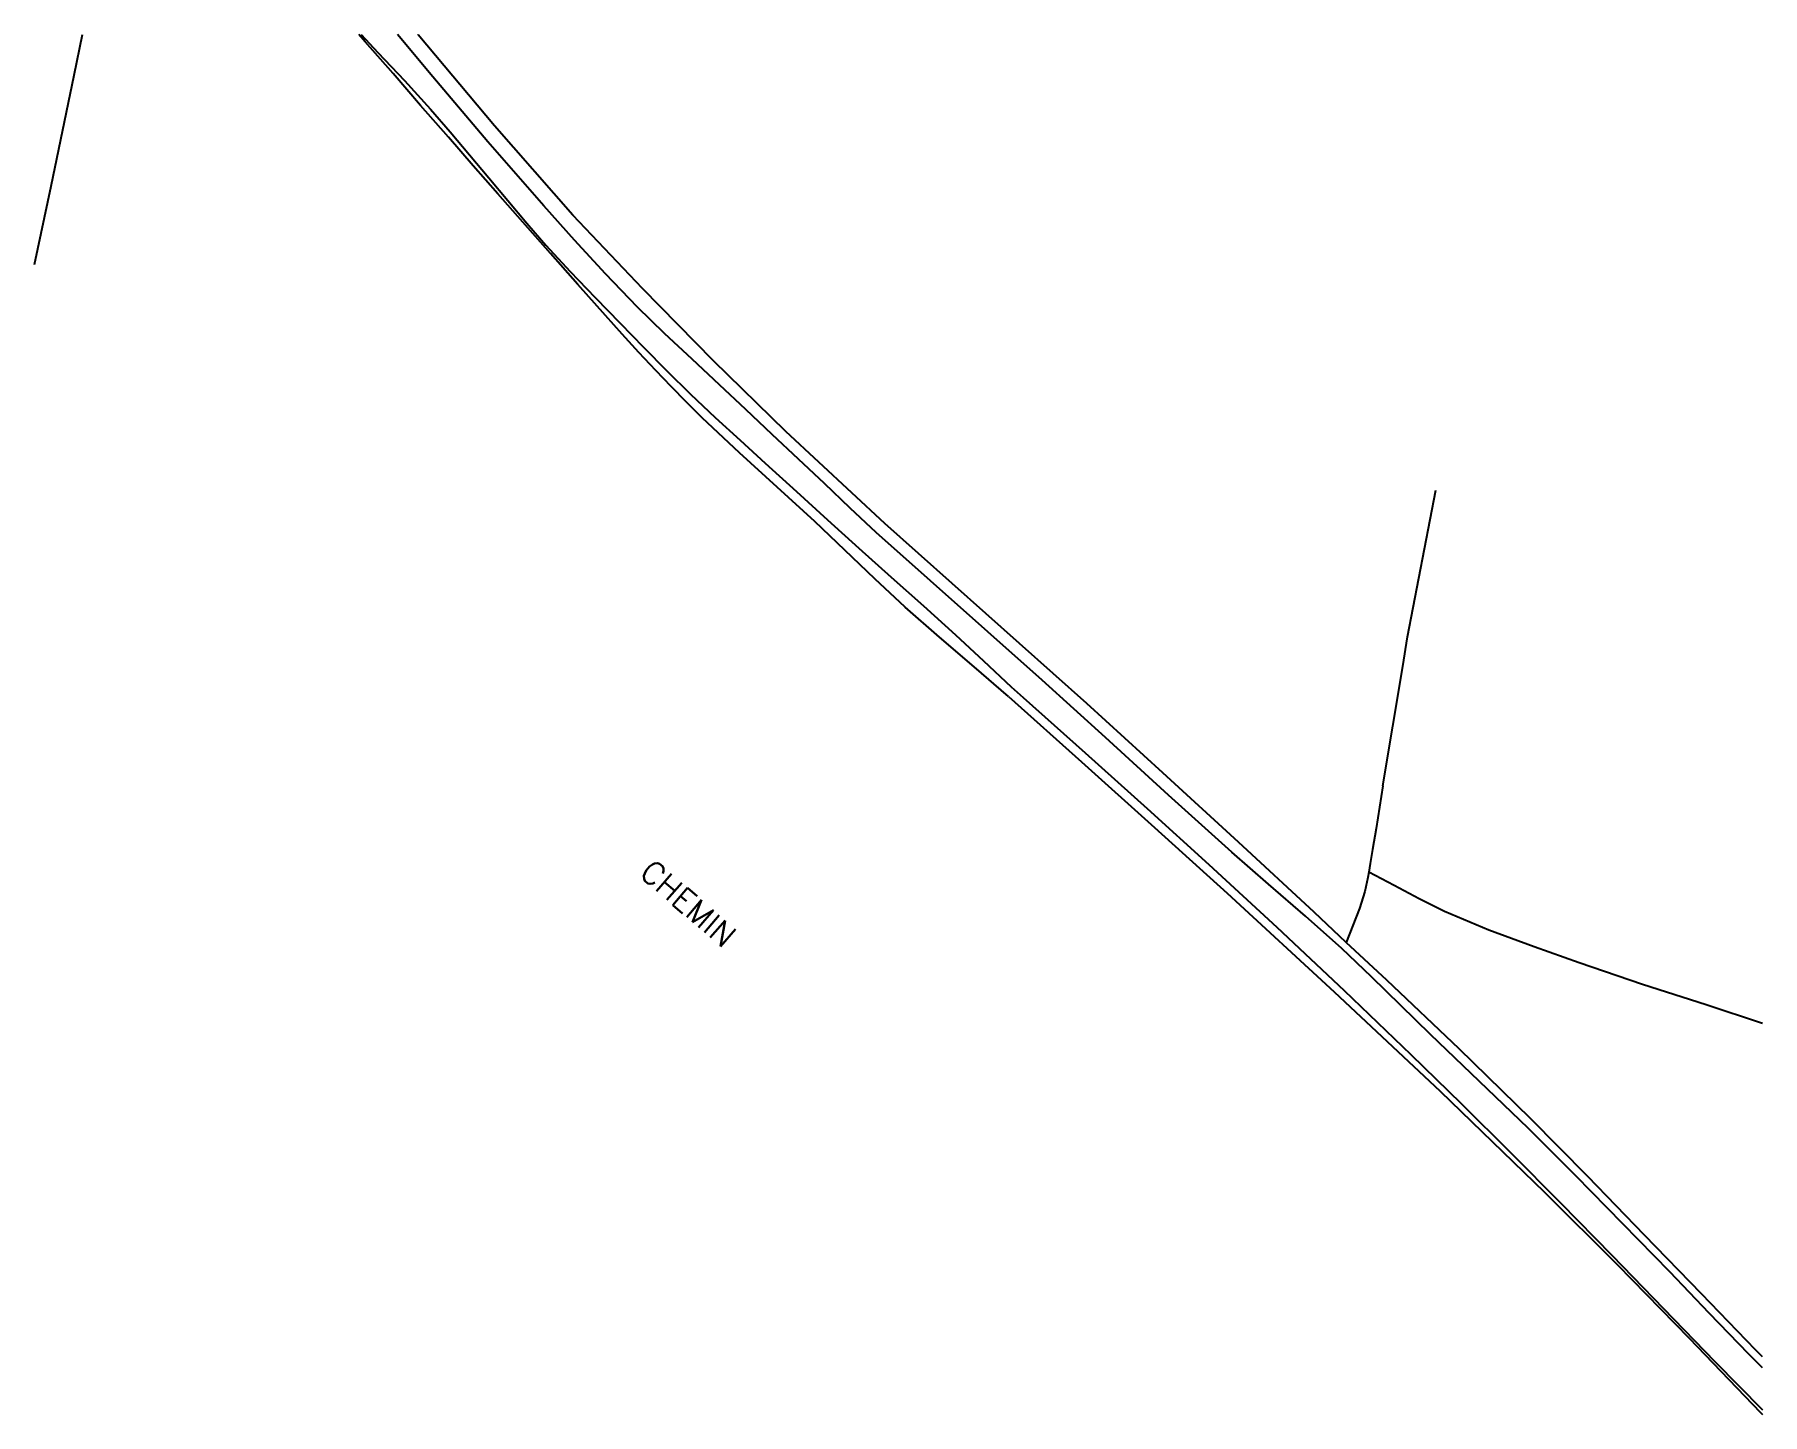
# Model space of a CAD drawing. Header units: millimetres. Extents: x 194066 to 195000, y 155070 to 156000.
# Drawn here: x 194866.8 to 195000, y 155564.6 to 155671 of the extents above; entities that cross this region are included whole.
import ezdxf

# ---------------------------------------------------------------- set-up
doc = ezdxf.new("R2010")
doc.units = ezdxf.units.MM
for name, color, linetype in [('W0071', 7, 'CONTINUOUS'), ('W0330', 7, 'CONTINUOUS'), ('W0989', 7, 'CONTINUOUS')]:
    doc.layers.add(name, color=color, linetype=linetype)
doc.styles.get("Standard").update_dxf_attribs({"font": 'romans.shx', "width": 0.85})

msp = doc.modelspace()

# ---------------------------------------------------------------- texts
at = {"layer": 'W0989'}
msp.add_text('CHEMIN', height=1.75, rotation=319.1484, dxfattribs=at).set_placement((194913.33, 155606.19))

# ---------------------------------------------------------------- linework, layer by layer
at = {"layer": 'W0071'}
for points in [[(194891.98, 155671), (194893.25, 155669.62), (194895.31, 155667.45), (194897.33, 155665.25), (194898.84, 155663.5), (194900.33, 155661.73), (194901.82, 155659.96), (194903.28, 155658.21), (194904.74, 155656.47), (194906.22, 155654.76), (194908.09, 155652.72), (194910.01, 155650.73), (194911.94, 155648.75), (194913.73, 155646.9), (194915.54, 155645.07), (194917.37, 155643.27), (194919.27, 155641.48), (194921.2, 155639.72), (194923.13, 155637.96), (194925.53, 155635.77), (194927.93, 155633.58), (194930.33, 155631.39), (194932.82, 155629.17), (194935.32, 155626.95), (194937.8, 155624.72), (194939.95, 155622.72), (194942.09, 155620.71), (194943, 155619.89)], [(194931.67, 155632.61), (194929.67, 155634.49), (194927.68, 155636.38), (194925.68, 155638.27), (194923.65, 155640.17), (194921.62, 155642.08), (194919.6, 155643.99), (194917.48, 155645.97), (194915.36, 155647.96), (194913.28, 155649.99), (194910.82, 155652.55), (194908.42, 155655.16), (194906.05, 155657.8), (194901.73, 155662.73), (194897.51, 155667.73), (194894.77, 155671)], [(194944.48, 155621.23), (194931.67, 155632.61)], [(195000, 155568.2), (194998.94, 155569.27), (194995.9, 155572.43), (194992.85, 155575.6), (194989.23, 155579.31), (194985.61, 155583.02), (194981.93, 155586.68), (194979.43, 155589.1), (194976.92, 155591.5), (194974.4, 155593.91), (194972.13, 155596.13), (194969.87, 155598.35), (194967.57, 155600.54), (194964.78, 155603.04), (194961.93, 155605.49), (194959.1, 155607.96), (194954.21, 155612.36), (194949.35, 155616.8), (194944.48, 155621.23)], [(194943, 155619.89), (194947.79, 155615.61), (194952.58, 155611.33), (194957.33, 155607.01), (194962.56, 155602.17), (194967.76, 155597.29), (194972.9, 155592.36), (194976.77, 155588.58), (194980.61, 155584.77), (194984.43, 155580.93), (194988.41, 155576.87), (194992.36, 155572.78), (194996.33, 155568.7), (195000, 155564.97)]]:
    msp.add_lwpolyline(points, dxfattribs=at)
at = {"layer": 'W0330'}
for points in [[(194866.8, 155653.28), (194868.08, 155659.31), (194869.86, 155667.88), (194870.5, 155671)], [(194941.89, 155619.96), (194939.22, 155622.25), (194936.55, 155624.54), (194933.92, 155626.86), (194931.58, 155629.04), (194929.27, 155631.25), (194926.95, 155633.45), (194924.05, 155636.11), (194921.13, 155638.75), (194918.27, 155641.45), (194917.06, 155642.65), (194915.87, 155643.87), (194914.68, 155645.09), (194913.38, 155646.49), (194912.1, 155647.91), (194910.82, 155649.33), (194908.68, 155651.72), (194906.56, 155654.12), (194904.44, 155656.53), (194902.52, 155658.71), (194900.61, 155660.89), (194898.7, 155663.08), (194896.56, 155665.54), (194894.43, 155668), (194892.29, 155670.45), (194891.8, 155671)], [(195000, 155569.05), (194999.47, 155569.6), (194995.31, 155573.91), (194990.92, 155578.43), (194986.54, 155582.95), (194982.11, 155587.43), (194976.61, 155592.79), (194971.04, 155598.09), (194967.92, 155601.01), (194965.44, 155603.34), (194959.62, 155608.73), (194953.77, 155614.08), (194947.91, 155619.42), (194940.14, 155626.37), (194932.35, 155633.29), (194924.72, 155640.39), (194919.14, 155645.85), (194913.65, 155651.41), (194908.29, 155657.08), (194902.25, 155663.96), (194896.38, 155670.98), (194896.36, 155671)], [(194970.74, 155613.07), (194972.27, 155622.28), (194972.63, 155624.56), (194974.81, 155635.86)], [(194941.89, 155619.96), (194947.51, 155614.92), (194953.14, 155609.87), (194958.73, 155604.79), (194966.98, 155597.19), (194975.16, 155589.53), (194983.21, 155581.74), (194988.82, 155576.14), (194994.36, 155570.49), (194999.85, 155564.77), (195000, 155564.61)], [(194970.74, 155613.07), (194970.47, 155611.44), (194970.21, 155609.8), (194969.94, 155608.17), (194969.76, 155607.09), (194969.65, 155606.41), (194969.59, 155606.01), (194969.35, 155604.94), (194968.93, 155603.61), (194968.43, 155602.31), (194967.92, 155601.01)], [(195000, 155594.76), (194995.67, 155596.19), (194990.76, 155597.76), (194985.88, 155599.42), (194982.39, 155600.67), (194978.91, 155601.96), (194975.5, 155603.4), (194973.54, 155604.37), (194971.6, 155605.39), (194969.65, 155606.41)]]:
    msp.add_lwpolyline(points, dxfattribs=at)

msp.set_redraw_order([(e.dxf.handle, doc.entitydb.next_handle()) for e in msp.query("TEXT MTEXT ATTDEF DIMENSION ARC_DIMENSION")])  # texts and dimensions are drawn at this point

doc.saveas('drawing.dxf')
